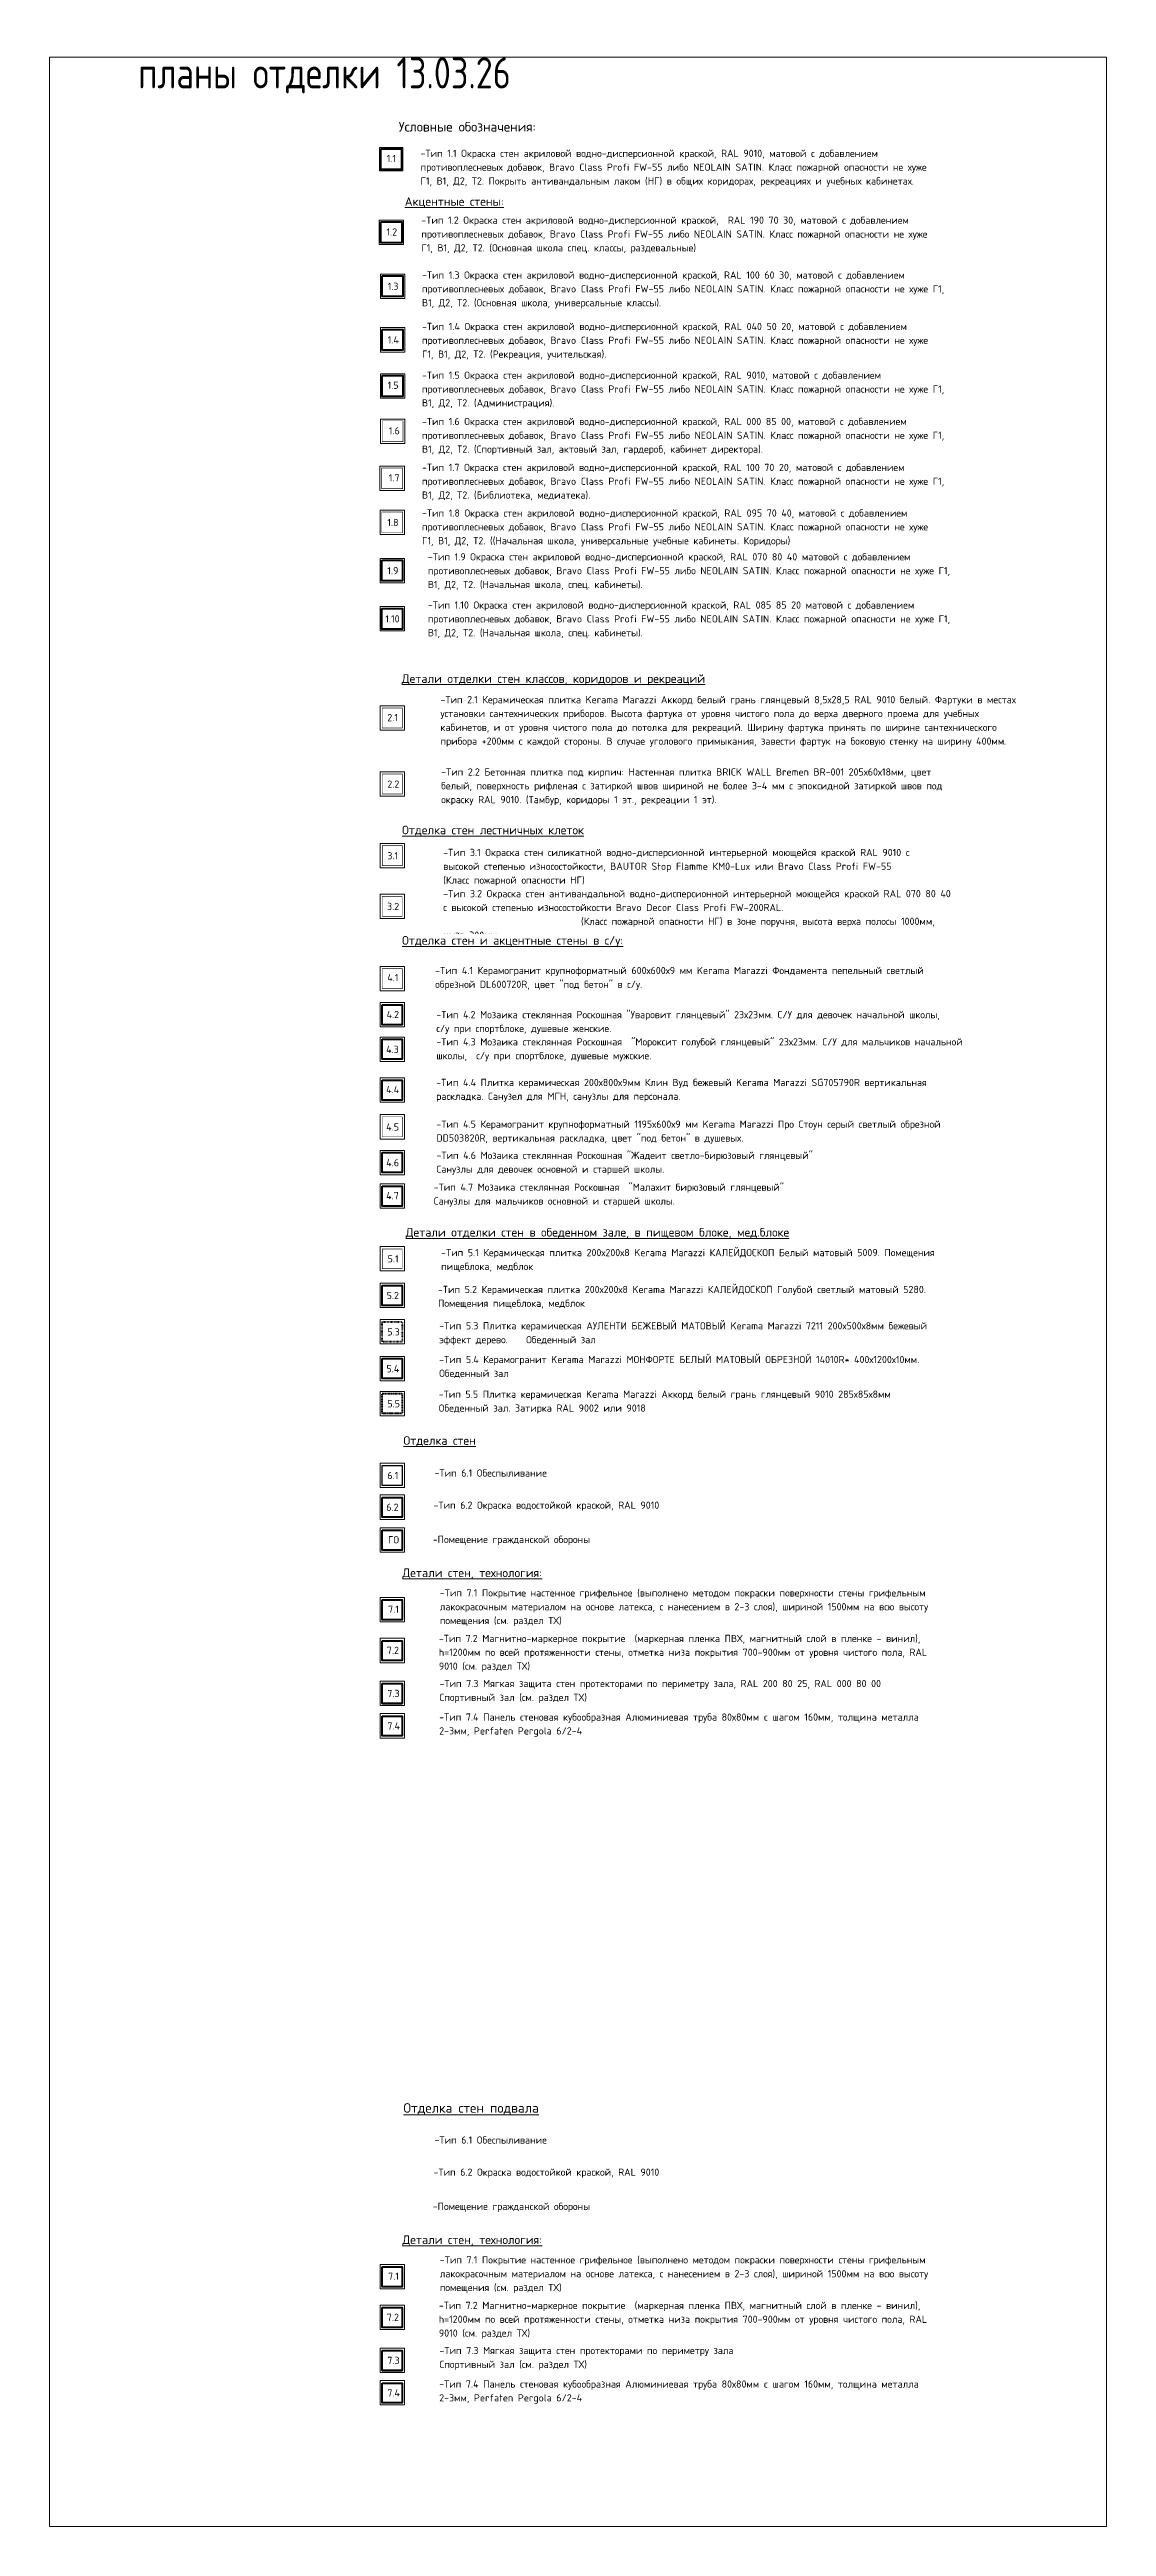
# Model space of a CAD drawing. Header units: millimetres. Extents: x -564166 to 523348, y 26753 to 130896.
# Drawn here: x -432000 to -388069, y 26753 to 129743 of the extents above; entities that cross this region are included whole.
import ezdxf

# ---------------------------------------------------------------- set-up
doc = ezdxf.new("R2010")
doc.units = ezdxf.units.MM
for name, pattern in [('ACAD_ISO03W100', [30, 12, -18]), ('ADSK_Штрих_ш3 п1_5', [4.5, 3, -1.5]), ('ADSK_Штриховая_ш2 п1', [3, 2, -1]), ('HIDDEN2', [4.7625, 3.175, -1.5875])]:
    doc.linetypes.add(name, pattern=pattern)
doc.layers.add('!!!_Отделка стен', color=7, linetype='Continuous', lineweight=15)
doc.layers.add('текст', color=7, linetype='Continuous', lineweight=15)
doc.styles.add('ISOCPEUR_8', font='isocpeur.ttf', dxfattribs={"width": 0.8, "height": 60})
doc.styles.add('ISOCPEUR_9', font='isocpeur.ttf', dxfattribs={"height": 80})
doc.linetypes.add('зигзаг', pattern='A,0.00254,-5.08,[131,ltypeshp.shx,S=5.08,R=0,X=-5.08,Y=0],-10.16,[131,ltypeshp.shx,S=5.08,R=180,X=5.08,Y=0],-5.08', length=20.32254)
doc.linetypes.add('ограждение2', pattern='A,0.25,-0.1,[132,ltypeshp.shx,S=0.1,R=0,X=-0.1,Y=0],-0.1,1', length=1.45)

msp = doc.modelspace()

# ---------------------------------------------------------------- texts
at = {"color": 18, "lineweight": 18, "true_color": 0x000000, "attachment_point": 1, "line_spacing_factor": 1.149209, "style": 'ISOCPEUR_9', "bg_fill": 3, "box_fill_scale": 1.25, "bg_fill_color": 256, "bg_fill_true_color": 13158600, "bg_fill_transparency": 0}
for s, insert, char_height, width in [('{\\LАкцентные стены:}', (-417234.8, 123606.4), 360.126, 22222.302), ('{\\H0.89969x;\\LОтделка стен \\H1.1115x; }', (-417289.1, 72087), 400.14, 16858.993)]:
    msp.add_mtext(s, dxfattribs=dict(at, insert=insert, char_height=char_height, width=width))
at = {"layer": 'текст', "color": 2, "lineweight": 40, "insert": (-428318.5, 129420), "char_height": 1294.033, "width": 15324.468, "attachment_point": 1, "line_spacing_factor": 1.149209, "style": 'ISOCPEUR_8', "bg_fill": 3, "box_fill_scale": 1.25, "bg_fill_color": 256, "bg_fill_true_color": 13158600, "bg_fill_transparency": 0}
msp.add_mtext('планы отделки 13.03.26', dxfattribs=at)
at = {"layer": 'текст', "char_height": 300, "width": 21045.697, "attachment_point": 1, "line_spacing_factor": 1.149209, "style": 'ISOCPEUR_9', "bg_fill": 3, "box_fill_scale": 1.25, "bg_fill_color": 256, "bg_fill_true_color": 13158600, "bg_fill_transparency": 0}
for s, insert in [('-Тип 2.1 {\\C256;\\c0;К}ерамическая плитка Kerama Marazzi Аккорд белый грань глянцевый 8,5х28,5 RАL 9010 белый. Фартуки в местах установки сантехнических приборов. Высота фартука от уровня чистого пола до верха дверного проема для учебных кабинетов, и от уровня чистого пола до потолка для рекреаций. Ширину фартука принять по ширине сантехнического прибора +200мм с каждой стороны. В случае уголового примыкания, завести фартук на боковую стенку на ширину 400мм{\\W0.7;. }', (-415751.2, 102861.5)), ('-Тип 3.2 Окраска стен антивандальной водно-дисперсионной интерьерной моющейся краской RAL {\\fISOCPEUR|b1|i0|c204|p34;070 80 40} с высокой степенью износостойкости Bravo Decor Class Profi FW-200RAL.                                                                   (Класс пожарной опасности НГ) в зоне поручня, высота верха полосы 1000мм, низа 300мм.  ', (-415636.7, 94795.4)), ('{\\C256;\\c0;-Тип 5.3 Плитка керамическая АУЛЕНТИ БЕЖЕВЫЙ МАТОВЫЙ Kerama Marazzi 7211 200х500х8мм бежевый эффект дерево.    Обеденный зал}', (-415804, 76825.8)), ('-Тип 6.1 Обеспыливание', (-415997.4, 70704.3)), ('-Тип 7.1 Покрытие настенное грифельное (выполнено методом покраски поверхности стены грифельным лакокрасочным материалом на основе латекса, с нанесением в 2-3 слоя), шириной 1500мм на всю высоту помещения (см. раздел ТХ)', (-415778.9, 65720.4))]:
    msp.add_mtext(s, dxfattribs=dict(at, insert=insert))
at = {"layer": 'текст', "insert": (-417960, 70600), "char_height": 300, "attachment_point": 1, "line_spacing_factor": 1.149209, "style": 'ISOCPEUR_9', "bg_fill": 3, "box_fill_scale": 1.25, "bg_fill_color": 256, "bg_fill_true_color": 13158600, "bg_fill_transparency": 0}
msp.add_mtext('6.1', dxfattribs=at)

# ---------------------------------------------------------------- next in the draw order: linework, layer by layer
at = {"layer": '!!!_Отделка стен', "ltscale": 0.1}
msp.add_lwpolyline([(-418263.4, 70961.6), (-417249.4, 70961.6), (-417249.4, 69947.6), (-418263.4, 69947.6)], close=True, dxfattribs=at)
at = {"layer": '!!!_Отделка стен', "color": 87, "linetype": 'зигзаг', "lineweight": 30, "ltscale": 0.1, "true_color": 0x477c3c}
msp.add_lwpolyline([(-418170, 70861.3), (-417344.9, 70861.3), (-417344.9, 70036.2), (-418170, 70036.2)], close=True, dxfattribs=at)

# ---------------------------------------------------------------- next in the draw order: texts
at = {"color": 18, "lineweight": 18, "true_color": 0x000000, "insert": (-417347.8, 92883), "char_height": 360.126, "width": 22222.302, "attachment_point": 1, "line_spacing_factor": 1.149209, "style": 'ISOCPEUR_9', "bg_fill": 3, "box_fill_scale": 1.25, "bg_fill_color": 256, "bg_fill_true_color": 13158600, "bg_fill_transparency": 0}
msp.add_mtext('{\\LОтделка стен и акцентные стены в с/у:}', dxfattribs=at)
at = {"layer": 'текст', "char_height": 300, "width": 21045.697, "attachment_point": 1, "line_spacing_factor": 1.149209, "style": 'ISOCPEUR_9', "bg_fill": 3, "box_fill_scale": 1.25, "bg_fill_color": 256, "bg_fill_true_color": 13158600, "bg_fill_transparency": 0}
for s, insert in [('-Тип 2.2 Бетонная плитка под кирпич: Настенная плитка BRICK WALL Bremen BR-001 205х60х18мм, цвет белый, поверхность рифленая с затиркой швов шириной не более 3-4 мм с эпоксидной затиркой швов под окраску RAL 9010. (Тамбур, коридоры 1 эт., рекреации 1 эт).', (-415722.8, 99855.2)), ('{\\C256;\\c0;-Тип 5.4 Керамогранит Kerama Marazzi МОНФОРТЕ БЕЛЫЙ МАТОВЫЙ ОБРЕЗНОЙ 14010R* 400х1200х10мм.     Обеденный зал}', (-415804, 75425.6))]:
    msp.add_mtext(s, dxfattribs=dict(at, insert=insert))

# ---------------------------------------------------------------- next in the draw order: linework, layer by layer
at = {"layer": 'текст', "color": 2, "ltscale": 100}
msp.add_lwpolyline([(-431999.8, 26753.2), (-388069.3, 26753.2), (-388069.3, 129420), (-431999.8, 129420)], close=True, dxfattribs=at)

# ---------------------------------------------------------------- next in the draw order: texts
at = {"color": 18, "lineweight": 18, "true_color": 0x000000, "attachment_point": 1, "line_spacing_factor": 1.149209, "style": 'ISOCPEUR_9', "bg_fill": 3, "box_fill_scale": 1.25, "bg_fill_color": 256, "bg_fill_true_color": 13158600, "bg_fill_transparency": 0}
for s, insert, char_height, width in [('Условные обозначения:', (-417485.1, 126733), 400.14, 16858.993), ('{\\LДетали отделки стен классов, коридоров и рекреаций}', (-417357.3, 103767.6), 360.126, 13473.1), ('{\\LДетали отделки стен в обеденном зале, в пищевом блоке, мед.блоке}', (-417196.9, 80745.5), 360.126, 22222.302), ('{\\LДетали стен, технология:}', (-417332.3, 66588.3), 360.126, 7074.296), ('{\\LОтделка стен подвала}', (-417289.1, 44354.6), 400.14, 16858.993)]:
    msp.add_mtext(s, dxfattribs=dict(at, insert=insert, char_height=char_height, width=width))
at = {"layer": 'текст', "char_height": 300, "attachment_point": 1, "line_spacing_factor": 1.149209, "style": 'ISOCPEUR_9', "bg_fill": 3, "box_fill_scale": 1.25, "bg_fill_color": 256, "bg_fill_true_color": 13158600, "bg_fill_transparency": 0}
for s, insert, width in [('-Тип 1.1 Окраска стен акриловой водно-дисперсионной краской, RAL 9010, матовой с добавлением противоплесневых добавок, Bravo Class Profi FW-55 либо NEOLAIN SATIN. Класс пожарной опасности не хуже Г1, В1, Д2, Т2. Покрыть антивандальным лаком (НГ) в общих коридорах, рекреациях и учебных кабинетах.', (-416579.1, 125577.5), 21045.697), ('-Тип 1.2 Окраска стен акриловой водно-дисперсионной краской,  RAL 190 70 30, матовой с добавлением противоплесневых добавок, Bravo Class Profi FW-55 либо NEOLAIN SATIN. Класс пожарной опасности не хуже Г1, В1, Д2, Т2. (Основная школа спец. классы, раздевальные)', (-416545.3, 122797.1), 21539.744), ('1.2', (-417997.3, 122308.9), 410.473), ('-Тип 1.3 Окраска стен акриловой водно-дисперсионной краской, RAL {\\fISOCPEUR|b1|i0|c204|p34;100 60 30}, матовой с добавлением противоплесневых добавок, Bravo Class Profi FW-55 либо NEOLAIN SATIN. Класс пожарной опасности не хуже Г1, В1, Д2, Т2. (Основная школа, универсальные классы).', (-416518.5, 120516.6), 21974.987), ('1.3', (-417945.3, 120047.3), 488.943), ('-Тип 1.5 Окраска стен акриловой водно-дисперсионной краской, RAL{\\C1; \\fISOCPEUR|b1|i0|c204|p34;\\C256;9010}, матовой с добавлением противоплесневых добавок, Bravo Class Profi FW-55 либо NEOLAIN SATIN. Класс пожарной опасности не хуже Г1, В1, Д2, Т2. (Администрация). ', (-416518.5, 116351.6), 21773.979), ('1.7', (-417900.8, 112086.4), 415.566), ('1.8', (-417960, 110228.5), 415.566), ('-Тип 3.1 Окраска стен силикатной водно-дисперсионной интерьерной моющейся краской RAL 9010 с высокой степенью износостойкости, BAUTOR Stop Flamme КМ0-Lux или Bravo Class Profi FW-55 \\P(Класс пожарной опасности НГ)', (-415636.7, 96508), 20830.488), ('-Тип 4.1 Керамогранит крупноформатный 600х600х9 мм Kerama Marazzi Фондамента пепельный светлый обрезной DL600720R, цвет "под бетон" в с/у.', (-415973, 91600.4), 21045.697), ('-Тип 4.3{\\C256;\\c0; М}озаика {\\C256;\\c0;с}теклянная Роскошная  "Мороксит голубой глянцевый" 23х23мм. С/У для мальчиков начальной школы,  с/у при спортблоке, душевые мужские.', (-415922, 88633.4), 22253.747), ('-Тип 4.4 Плитка керамическая 200х800х9мм Клин Вуд бежевый Kerama Marazzi SG705790R вертикальная раскладка. Санузел для МГН, санузлы для персонала.', (-415924.5, 86944.9), 21045.697), ('-Тип 4.6 Мозаика стеклянная Роскошная "Жадеит светло-бирюзовый глянцевый" \\PСанузлы для девочек основной и старшей школы. ', (-415917, 83914.7), 21045.697), ('-Тип 5.2 Керамическая плитка 200х200х8 Kerama Marazzi КАЛЕЙДОСКОП Голубой светлый матовый 5280. Помещения пищеблока, медблок', (-415853.9, 78338.2), 21045.697), ('\\pxtc2;-Тип 5.5 Плитка керамическая Kerama Marazzi Аккорд белый грань глянцевый 9010 285х85х8мм \\PОбеденный зал. Затирка RAL 9002 или 9018', (-415821.7, 73981.1), 21045.697), ('-Тип 6.2 Окраска водостойкой краской, RAL 9010', (-416040.8, 69368.1), 21045.697), ('ГО', (-417931.8, 67930.6), 415.566), ('-Помещение гражданской обороны', (-416073.8, 67944.6), 21045.697), ('\\pxi-1,l1;-Тип 7.3 Мягкая защита стен протекторами по периметру зала, RAL 200 80 25, RAL 000 80 00\\P\\pi0,l0;Спортивный зал (см. раздел ТХ)', (-415791.7, 61951.6), 21045.697), ('-Тип 6.1 Обеспыливание', (-415997.4, 42971.9), 21045.697), ('-Тип 6.2 Окраска водостойкой краской, RAL 9010', (-416040.8, 41635.7), 21045.697), ('-Помещение гражданской обороны', (-416073.8, 40212.2), 21045.697), ('-Тип 7.1 Покрытие настенное грифельное (выполнено методом покраски поверхности стены грифельным лакокрасочным материалом на основе латекса, с нанесением в 2-3 слоя), шириной 1500мм на всю высоту помещения (см. раздел ТХ)', (-415778.9, 37988), 21045.697), ('\\pxi-1,l1;-Тип 7.3 Мягкая защита стен протекторами по периметру зала\\P\\pi0,l0;Спортивный зал (см. раздел ТХ)', (-415791.7, 34219.2), 21045.697)]:
    msp.add_mtext(s, dxfattribs=dict(at, insert=insert, width=width))
for s, insert in [('1.1', (-417985.7, 125361.2)), ('1.4', (-417945.3, 117818.5)), ('1.5', (-417948.8, 115935.5)), ('1.6', (-417895.3, 114041.8)), ('1.9', (-417960, 108224.2)), ('1.10', (-418044.6, 106219.9)), ('2.1', (-417960, 102115.9)), ('2.2', (-417960, 99348.5)), ('3.1', (-417960, 96370.4)), ('3.2', (-417972.4, 94263.9)), ('4.1', (-417961, 91305.3)), ('4.2', (-417990.1, 89771)), ('4.3', (-418006.6, 88320.3)), ('4.4', (-418008.7, 86650.2)), ('4.5', (-418006.6, 85095)), ('4.6', (-418006.6, 83607)), ('4.7', (-418006.6, 82235.3)), ('5.1', (-417948.1, 79612)), ('5.2', (-417988.8, 78086)), ('5.3', (-417959.9, 76573.2)), ('5.4', (-417996.1, 75042.3)), ('5.5', (-417959.9, 73587.6)), ('6.2', (-418003.5, 69280.4)), ('7.1', (-417927.2, 65042)), ('7.2', (-417981.2, 63332.3)), ('7.3', (-417960, 61539.9)), ('7.4', (-417960, 60189.3)), ('7.1', (-417927.2, 37309.7)), ('7.2', (-417981.2, 35600)), ('7.3', (-417960, 33807.5)), ('7.4', (-417960, 32457))]:
    msp.add_mtext(s, dxfattribs=dict(at, insert=insert))

# ---------------------------------------------------------------- next in the draw order: linework, layer by layer
at = {"layer": '!!!_Отделка стен', "color": 252, "lineweight": 50, "true_color": 0x8a8a8a}
for p, q in [((-418170, 61801.2), (-417344.9, 61801.2)), ((-418170, 60976.1), (-417344.9, 60976.1)), ((-418170, 34068.8), (-417344.9, 34068.8)), ((-418170, 33243.7), (-417344.9, 33243.7))]:
    msp.add_line(p, q, dxfattribs=at)
at = {"layer": '!!!_Отделка стен', "ltscale": 0.1}
for points in [[(-418286.7, 125666.2), (-417318, 125666.2), (-417318, 124697.4), (-418286.7, 124697.4)], [(-418300.8, 122648.9), (-417286.8, 122648.9), (-417286.8, 121634.9), (-418300.8, 121634.9)], [(-418248.8, 120408.9), (-417234.8, 120408.9), (-417234.8, 119394.9), (-418248.8, 119394.9)], [(-418248.8, 118180.2), (-417234.8, 118180.2), (-417234.8, 117166.2), (-418248.8, 117166.2)], [(-418248.8, 116262.4), (-417234.8, 116262.4), (-417234.8, 115248.4), (-418248.8, 115248.4)], [(-418248.8, 114378.8), (-417234.8, 114378.8), (-417234.8, 113364.8), (-418248.8, 113364.8)], [(-418267.1, 112423.5), (-417253.1, 112423.5), (-417253.1, 111409.5), (-418267.1, 111409.5)], [(-418263.4, 110590.1), (-417249.4, 110590.1), (-417249.4, 109576.1), (-418263.4, 109576.1)], [(-418263.4, 108585.9), (-417249.4, 108585.9), (-417249.4, 107571.9), (-418263.4, 107571.9)], [(-418263.4, 106581.6), (-417249.4, 106581.6), (-417249.4, 105567.6), (-418263.4, 105567.6)], [(-418263.4, 102455.7), (-417249.4, 102455.7), (-417249.4, 101441.7), (-418263.4, 101441.7)], [(-418263.4, 99710.1), (-417249.4, 99710.1), (-417249.4, 98696.1), (-418263.4, 98696.1)], [(-418263.4, 94625.6), (-417249.4, 94625.6), (-417249.4, 93611.6), (-418263.4, 93611.6)], [(-418263.4, 91616.7), (-417249.4, 91616.7), (-417249.4, 90602.7), (-418263.4, 90602.7)], [(-418263.4, 90119), (-417249.4, 90119), (-417249.4, 89105), (-418263.4, 89105)], [(-418263.4, 88681.9), (-417249.4, 88681.9), (-417249.4, 87667.9), (-418263.4, 87667.9)], [(-418263.4, 86984.3), (-417249.4, 86984.3), (-417249.4, 85970.3), (-418263.4, 85970.3)], [(-418263.4, 85456.6), (-417249.4, 85456.6), (-417249.4, 84442.6), (-418263.4, 84442.6)], [(-418263.4, 83968.6), (-417249.4, 83968.6), (-417249.4, 82954.6), (-418263.4, 82954.6)], [(-418263.4, 82576.1), (-417249.4, 82576.1), (-417249.4, 81562.1), (-418263.4, 81562.1)], [(-418263.4, 79973.7), (-417249.4, 79973.7), (-417249.4, 78959.7), (-418263.4, 78959.7)], [(-418263.4, 78447.7), (-417249.4, 78447.7), (-417249.4, 77433.7), (-418263.4, 77433.7)], [(-418263.4, 76934.9), (-417249.4, 76934.9), (-417249.4, 75920.9), (-418263.4, 75920.9)], [(-418263.4, 75404), (-417249.4, 75404), (-417249.4, 74390), (-418263.4, 74390)], [(-418263.4, 73949.3), (-417249.4, 73949.3), (-417249.4, 72935.3), (-418263.4, 72935.3)], [(-418263.4, 69642), (-417249.4, 69642), (-417249.4, 68628), (-418263.4, 68628)], [(-418263.4, 68277.6), (-417249.4, 68277.6), (-417249.4, 67263.6), (-418263.4, 67263.6)], [(-418263.4, 65379.9), (-417249.4, 65379.9), (-417249.4, 64365.9), (-418263.4, 64365.9)], [(-418263.4, 63683.7), (-417249.4, 63683.7), (-417249.4, 62669.7), (-418263.4, 62669.7)], [(-418263.4, 61901.5), (-417249.4, 61901.5), (-417249.4, 60887.5), (-418263.4, 60887.5)], [(-418263.4, 60551), (-417249.4, 60551), (-417249.4, 59537), (-418263.4, 59537)], [(-418263.4, 37647.6), (-417249.4, 37647.6), (-417249.4, 36633.6), (-418263.4, 36633.6)], [(-418263.4, 35951.4), (-417249.4, 35951.4), (-417249.4, 34937.4), (-418263.4, 34937.4)], [(-418263.4, 34169.1), (-417249.4, 34169.1), (-417249.4, 33155.1), (-418263.4, 33155.1)], [(-418263.4, 32818.6), (-417249.4, 32818.6), (-417249.4, 31804.6), (-418263.4, 31804.6)]]:
    msp.add_lwpolyline(points, close=True, dxfattribs=at)
at = {"layer": '!!!_Отделка стен', "color": 193, "lineweight": 50, "ltscale": 0.1, "true_color": 0x9976b2}
msp.add_lwpolyline([(-418234.7, 125614.2), (-417370, 125614.2), (-417370, 124749.4), (-418234.7, 124749.4)], close=True, dxfattribs=at)
at = {"layer": '!!!_Отделка стен', "color": 123, "lineweight": 50, "ltscale": 0.1, "true_color": 0x5dbcb4}
msp.add_lwpolyline([(-418226.2, 122574.3), (-417361.4, 122574.3), (-417361.4, 121709.5), (-418226.2, 121709.5)], close=True, dxfattribs=at)
at = {"layer": '!!!_Отделка стен', "color": 53, "lineweight": 50, "ltscale": 0.1, "true_color": 0xc6cd7d}
msp.add_lwpolyline([(-418174.2, 120334.3), (-417309.4, 120334.3), (-417309.4, 119469.5), (-418174.2, 119469.5)], close=True, dxfattribs=at)
at = {"layer": '!!!_Отделка стен', "color": 35, "lineweight": 50, "ltscale": 0.1, "true_color": 0x956a60}
msp.add_lwpolyline([(-418174.2, 118105.6), (-417309.4, 118105.6), (-417309.4, 117240.8), (-418174.2, 117240.8)], close=True, dxfattribs=at)
at = {"layer": '!!!_Отделка стен', "color": 143, "lineweight": 50, "ltscale": 0.1, "true_color": 0x80b2c9}
msp.add_lwpolyline([(-418174.2, 116187.8), (-417309.4, 116187.8), (-417309.4, 115323.1), (-418174.2, 115323.1)], close=True, dxfattribs=at)
at = {"layer": '!!!_Отделка стен', "color": 251, "ltscale": 0.1, "true_color": 0x4d614c, "const_width": 25}
msp.add_lwpolyline([(-418174.2, 114304.2), (-417309.4, 114304.2), (-417309.4, 113439.4), (-418174.2, 113439.4)], close=True, dxfattribs=at)
at = {"layer": '!!!_Отделка стен', "color": 43, "ltscale": 0.1, "true_color": 0xb3ac85, "const_width": 25}
msp.add_lwpolyline([(-418192.5, 112348.9), (-417327.7, 112348.9), (-417327.7, 111484.2), (-418192.5, 111484.2)], close=True, dxfattribs=at)
at = {"layer": '!!!_Отделка стен', "color": 43, "lineweight": 50, "ltscale": 0.1, "true_color": 0xbdaa5d, "const_width": 20}
msp.add_lwpolyline([(-418188.8, 110515.5), (-417324.1, 110515.5), (-417324.1, 109650.7), (-418188.8, 109650.7)], close=True, dxfattribs=at)
at = {"layer": '!!!_Отделка стен', "color": 31, "lineweight": 50, "ltscale": 0.1, "true_color": 0xf7bd81}
msp.add_lwpolyline([(-418188.8, 108511.3), (-417324.1, 108511.3), (-417324.1, 107646.5), (-418188.8, 107646.5)], close=True, dxfattribs=at)
at = {"layer": '!!!_Отделка стен', "color": 7, "lineweight": 50, "ltscale": 0.1, "true_color": 0xffebd6}
msp.add_lwpolyline([(-418188.8, 106507), (-417324.1, 106507), (-417324.1, 105642.2), (-418188.8, 105642.2)], close=True, dxfattribs=at)
at = {"layer": '!!!_Отделка стен', "color": 211, "linetype": 'HIDDEN2', "ltscale": 0.1, "true_color": 0xff7aff, "const_width": 25}
msp.add_lwpolyline([(-418173.2, 102365.5), (-417339.7, 102365.5), (-417339.7, 101532), (-418173.2, 101532)], close=True, dxfattribs=at)
at = {"layer": '!!!_Отделка стен', "color": 244, "linetype": 'ADSK_Штриховая_ш2 п1', "ltscale": 0.1, "true_color": 0x991b1e, "const_width": 25}
msp.add_lwpolyline([(-418173.2, 99619.9), (-417339.7, 99619.9), (-417339.7, 98786.4), (-418173.2, 98786.4)], close=True, dxfattribs=at)
at = {"layer": '!!!_Отделка стен', "color": 31, "lineweight": 50, "ltscale": 10, "true_color": 0xf7bd81, "const_width": 20}
msp.add_lwpolyline([(-418173.2, 94535.3), (-417339.7, 94535.3), (-417339.7, 93701.8), (-418173.2, 93701.8)], close=True, dxfattribs=at)
at = {"layer": '!!!_Отделка стен', "color": 157, "lineweight": 50, "ltscale": 0.1, "true_color": 0x455b73, "const_width": 25}
msp.add_lwpolyline([(-418173.2, 91526.5), (-417339.7, 91526.5), (-417339.7, 90692.9), (-418173.2, 90692.9)], close=True, dxfattribs=at)
at = {"layer": '!!!_Отделка стен', "color": 133, "lineweight": 50, "ltscale": 0.1, "true_color": 0x61c8cc}
msp.add_lwpolyline([(-418173.2, 90028.7), (-417339.7, 90028.7), (-417339.7, 89195.2), (-418173.2, 89195.2)], close=True, dxfattribs=at)
at = {"layer": '!!!_Отделка стен', "color": 163, "lineweight": 50, "ltscale": 0.1, "true_color": 0x4b84d2}
msp.add_lwpolyline([(-418173.2, 88591.7), (-417339.7, 88591.7), (-417339.7, 87758.2), (-418173.2, 87758.2)], close=True, dxfattribs=at)
at = {"layer": '!!!_Отделка стен', "color": 156, "ltscale": 0.1, "true_color": 0x1c347d, "const_width": 25}
msp.add_lwpolyline([(-418173.2, 85366.4), (-417339.7, 85366.4), (-417339.7, 84532.9), (-418173.2, 84532.9)], close=True, dxfattribs=at)
at = {"layer": '!!!_Отделка стен', "color": 122, "lineweight": 50, "ltscale": 0.1, "true_color": 0x22c9aa}
msp.add_lwpolyline([(-418173.2, 83878.4), (-417339.7, 83878.4), (-417339.7, 83044.9), (-418173.2, 83044.9)], close=True, dxfattribs=at)
at = {"layer": '!!!_Отделка стен', "color": 124, "lineweight": 50, "ltscale": 0.1, "true_color": 0x18907e}
msp.add_lwpolyline([(-418173.2, 82485.8), (-417339.7, 82485.8), (-417339.7, 81652.3), (-418173.2, 81652.3)], close=True, dxfattribs=at)
at = {"layer": '!!!_Отделка стен', "color": 41, "ltscale": 0.1, "true_color": 0xf4ee51, "const_width": 25}
msp.add_lwpolyline([(-418168.9, 79873.4), (-417343.8, 79873.4), (-417343.8, 79048.3), (-418168.9, 79048.3)], close=True, dxfattribs=at)
at = {"layer": '!!!_Отделка стен', "color": 153, "lineweight": 50, "ltscale": 0.1, "true_color": 0x5fa5d7}
msp.add_lwpolyline([(-418168.9, 78347.4), (-417343.8, 78347.4), (-417343.8, 77522.3), (-418168.9, 77522.3)], close=True, dxfattribs=at)
at = {"layer": '!!!_Отделка стен', "color": 171, "linetype": 'ADSK_Штрих_ш3 п1_5', "lineweight": 50, "ltscale": 0.1, "true_color": 0x8080ff}
msp.add_lwpolyline([(-418173.1, 73859), (-417339.6, 73859), (-417339.6, 73025.5), (-418173.1, 73025.5)], close=True, dxfattribs=at)
at = {"layer": '!!!_Отделка стен', "color": 253, "lineweight": 40, "ltscale": 0.1, "true_color": 0x91c59b}
msp.add_lwpolyline([(-418170, 69541.7), (-417344.9, 69541.7), (-417344.9, 68716.6), (-418170, 68716.6)], close=True, dxfattribs=at)
at = {"layer": '!!!_Отделка стен', "color": 240, "lineweight": 50, "ltscale": 0.1, "true_color": 0xed1f24}
msp.add_lwpolyline([(-418170, 68177.3), (-417344.9, 68177.3), (-417344.9, 67352.2), (-418170, 67352.2)], close=True, dxfattribs=at)
at = {"layer": '!!!_Отделка стен', "color": 251, "lineweight": 50, "ltscale": 0.1}
for points in [[(-418168.9, 65279.6), (-417343.8, 65279.6), (-417343.8, 64454.5), (-418168.9, 64454.5)], [(-418168.9, 37547.2), (-417343.8, 37547.2), (-417343.8, 36722.2), (-418168.9, 36722.2)]]:
    msp.add_lwpolyline(points, close=True, dxfattribs=at)
at = {"layer": '!!!_Отделка стен', "color": 241, "linetype": 'зигзаг', "lineweight": 50, "ltscale": 0.1, "true_color": 0xef8aa5}
for points in [[(-418168.9, 63583.4), (-417343.8, 63583.4), (-417343.8, 62758.3), (-418168.9, 62758.3)], [(-418168.9, 35851.1), (-417343.8, 35851.1), (-417343.8, 35026), (-418168.9, 35026)]]:
    msp.add_lwpolyline(points, close=True, dxfattribs=at)
at = {"layer": '!!!_Отделка стен', "color": 133, "lineweight": 50, "ltscale": 0.1, "true_color": 0x85d4d4}
for points in [[(-418170, 61801.2), (-417344.9, 61801.2), (-417344.9, 60976.1), (-418170, 60976.1)], [(-418170, 34068.8), (-417344.9, 34068.8), (-417344.9, 33243.7), (-418170, 33243.7)]]:
    msp.add_lwpolyline(points, close=True, dxfattribs=at)
at = {"layer": '!!!_Отделка стен', "color": 13, "linetype": 'ограждение2', "lineweight": 50, "ltscale": 0.1}
for points in [[(-418170, 60450.7), (-417344.9, 60450.7), (-417344.9, 59625.6), (-418170, 59625.6)], [(-418170, 32718.3), (-417344.9, 32718.3), (-417344.9, 31893.2), (-418170, 31893.2)]]:
    msp.add_lwpolyline(points, close=True, dxfattribs=at)
at = {"layer": 'текст', "color": 40, "lineweight": 50}
msp.add_lwpolyline([(-418173.2, 86894), (-417339.7, 86894), (-417339.7, 86060.5), (-418173.2, 86060.5)], close=True, dxfattribs=at)
at = {"layer": 'текст', "color": 30, "linetype": 'ACAD_ISO03W100', "lineweight": 50, "ltscale": 0.05, "true_color": 0xf26722}
msp.add_lwpolyline([(-418173.1, 76844.7), (-417339.6, 76844.7), (-417339.6, 76011.1), (-418173.1, 76011.1)], close=True, dxfattribs=at)
at = {"layer": 'текст', "color": 82, "lineweight": 50, "ltscale": 10, "true_color": 0x32dd22}
msp.add_lwpolyline([(-418173.1, 75313.8), (-417339.6, 75313.8), (-417339.6, 74480.2), (-418173.1, 74480.2)], close=True, dxfattribs=at)

# ---------------------------------------------------------------- next in the draw order: texts
at = {"color": 18, "lineweight": 18, "true_color": 0x000000, "attachment_point": 1, "line_spacing_factor": 1.149209, "style": 'ISOCPEUR_9', "bg_fill": 3, "box_fill_scale": 1.25, "bg_fill_color": 256, "bg_fill_true_color": 13158600, "bg_fill_transparency": 0}
for s, insert, char_height, width in [('{\\LОтделка стен лестничных клеток}', (-417347.8, 97472.1), 360, 9773.108), ('{\\LДетали стен, технология:}', (-417332.3, 38855.9), 360.126, 7074.296)]:
    msp.add_mtext(s, dxfattribs=dict(at, insert=insert, char_height=char_height, width=width))
at = {"layer": 'текст', "char_height": 300, "attachment_point": 1, "line_spacing_factor": 1.149209, "style": 'ISOCPEUR_9', "bg_fill": 3, "box_fill_scale": 1.25, "bg_fill_color": 256, "bg_fill_true_color": 13158600, "bg_fill_transparency": 0}
for s, insert, width in [('-Тип 1.4 Окраска стен акриловой водно-дисперсионной краской, RAL {\\fISOCPEUR|b1|i0|c204|p34;040 50 20}, матовой с добавлением противоплесневых добавок, Bravo Class Profi FW-55 либо NEOLAIN SATIN. Класс пожарной опасности не хуже Г1, В1, Д2, Т2. (Рекреация, учительская).', (-416518.5, 118379.2), 21539.744), ('-Тип 1.6 Окраска стен акриловой водно-дисперсионной краской, RAL {\\fISOCPEUR|b1|i0|c204|p34;000 85 00}, матовой с добавлением противоплесневых добавок, Bravo Class Profi FW-55 либо NEOLAIN SATIN. Класс пожарной опасности не хуже Г1, В1, Д2, Т2. (Спортивный зал, актовый зал, гардероб, кабинет директора).', (-416518.5, 114428.4), 21676.45), ('-Тип 4.2 Мозаика стеклянная Роскошная "Уваровит глянцевый" 23х23мм. С/У для девочек начальной школы, с/у при спортблоке, душевые женские. ', (-415922, 89764), 21045.697), ('-Тип 4.5 Керамогранит крупноформатный 1195х600х9 мм Kerama Marazzi Про Стоун серый светлый обрезной DD503820R, вертикальная раскладка, цвет "под бетон" в душевых.', (-415919.4, 85210.3), 21045.697), ('-Тип 4.7 Мозаика стеклянная Роскошная  "Малахит бирюзовый глянцевый" \\PСанузлы для мальчиков основной и старшей школы. ', (-416030.3, 82590.5), 21045.697), ('-Тип 5.1 Керамическая плитка 200х200х8 Kerama Marazzi КАЛЕЙДОСКОП Белый матовый 5009. Помещения пищеблока, медблок', (-415724.6, 79870.3), 21045.697), ('-Тип 7.2 Магнитно-маркерное покрытие  (маркерная пленка ПВХ, магнитный слой в пленке - винил), h=1200мм по всей протяженности стены, отметка низа покрытия 700-900мм от уровня чистого пола, RAL 9010 (см. раздел ТХ)', (-415817.3, 63826.3), 21045.697), ('-Тип 7.4 Панель стеновая кубообразная Алюминиевая труба 80х80мм c шагом 160мм, толщина металла 2-3мм, Perfaten Pergola 6/2-4', (-415804.6, 60557.1), 21045.697), ('-Тип 7.2 Магнитно-маркерное покрытие  (маркерная пленка ПВХ, магнитный слой в пленке - винил), h=1200мм по всей протяженности стены, отметка низа покрытия 700-900мм от уровня чистого пола, RAL 9010 (см. раздел ТХ)', (-415817.3, 36093.9), 21045.697), ('-Тип 7.4 Панель стеновая кубообразная Алюминиевая труба 80х80мм c шагом 160мм, толщина металла 2-3мм, Perfaten Pergola 6/2-4', (-415804.6, 32824.7), 21045.697)]:
    msp.add_mtext(s, dxfattribs=dict(at, insert=insert, width=width))

# ---------------------------------------------------------------- next in the draw order: linework, layer by layer
at = {"layer": '!!!_Отделка стен', "ltscale": 0.1}
msp.add_lwpolyline([(-418263.4, 96732), (-417249.4, 96732), (-417249.4, 95718), (-418263.4, 95718)], close=True, dxfattribs=at)
at = {"layer": '!!!_Отделка стен', "color": 230, "ltscale": 0.1, "true_color": 0xff0a85, "const_width": 30}
msp.add_lwpolyline([(-418173.2, 96641.8), (-417339.7, 96641.8), (-417339.7, 95808.3), (-418173.2, 95808.3)], close=True, dxfattribs=at)

# ---------------------------------------------------------------- next in the draw order: texts
at = {"layer": 'текст', "insert": (-416518.5, 112517.9), "char_height": 300, "width": 21704.003, "attachment_point": 1, "line_spacing_factor": 1.149209, "style": 'ISOCPEUR_9', "bg_fill": 3, "box_fill_scale": 1.25, "bg_fill_color": 256, "bg_fill_true_color": 13158600, "bg_fill_transparency": 0}
msp.add_mtext('-Тип 1.7 Окраска стен акриловой водно-дисперсионной краской, RAL {\\fISOCPEUR|b1|i0|c204|p34;100 70 20}, матовой с добавлением противоплесневых добавок, Bravo Class Profi FW-55 либо NEOLAIN SATIN. Класс пожарной опасности не хуже Г1, В1, Д2, Т2. (Библиотека, медиатека). ', dxfattribs=at)

# ---------------------------------------------------------------- next in the draw order: texts
at = {"layer": 'текст', "insert": (-416518.5, 110621.1), "char_height": 300, "width": 21529.059, "attachment_point": 1, "line_spacing_factor": 1.149209, "style": 'ISOCPEUR_9', "bg_fill": 3, "box_fill_scale": 1.25, "bg_fill_color": 256, "bg_fill_true_color": 13158600, "bg_fill_transparency": 0}
msp.add_mtext('-Тип 1.8 Окраска стен акриловой водно-дисперсионной краской, RAL {\\fISOCPEUR|b1|i0|c204|p34;095 70 40}, матовой с добавлением противоплесневых добавок, Bravo Class Profi FW-55 либо NEOLAIN SATIN. Класс пожарной опасности не хуже Г1, В1, Д2, Т2. ((Начальная школа, универсальные учебные кабинеты. Коридоры)', dxfattribs=at)

# ---------------------------------------------------------------- next in the draw order: texts
at = {"layer": 'текст', "insert": (-416274.9, 108800), "char_height": 300, "width": 21921.188, "attachment_point": 1, "line_spacing_factor": 1.149209, "style": 'ISOCPEUR_9', "bg_fill": 3, "box_fill_scale": 1.25, "bg_fill_color": 256, "bg_fill_true_color": 13158600, "bg_fill_transparency": 0}
msp.add_mtext('-Тип 1.9 Окраска стен акриловой водно-дисперсионной краской, RAL {\\fISOCPEUR|b1|i0|c204|p34;070 80 40} матовой с добавлением противоплесневых добавок, Bravo Class Profi FW-55 либо NEOLAIN SATIN. Класс пожарной опасности не хуже Г1, В1, Д2, Т2. (Начальная школа, спец. кабинеты).', dxfattribs=at)

# ---------------------------------------------------------------- next in the draw order: texts
at = {"layer": 'текст', "insert": (-416274.9, 106795.7), "char_height": 300, "width": 21921.188, "attachment_point": 1, "line_spacing_factor": 1.149209, "style": 'ISOCPEUR_9', "bg_fill": 3, "box_fill_scale": 1.25, "bg_fill_color": 256, "bg_fill_true_color": 13158600, "bg_fill_transparency": 0}
msp.add_mtext('-Тип 1.10 Окраска стен акриловой водно-дисперсионной краской, RAL {\\fISOCPEUR|b1|i0|c204|p34;085 85 20} матовой с добавлением противоплесневых добавок, Bravo Class Profi FW-55 либо NEOLAIN SATIN. Класс пожарной опасности не хуже Г1, В1, Д2, Т2. (Начальная школа, спец. кабинеты).', dxfattribs=at)

doc.saveas('drawing.dxf')
